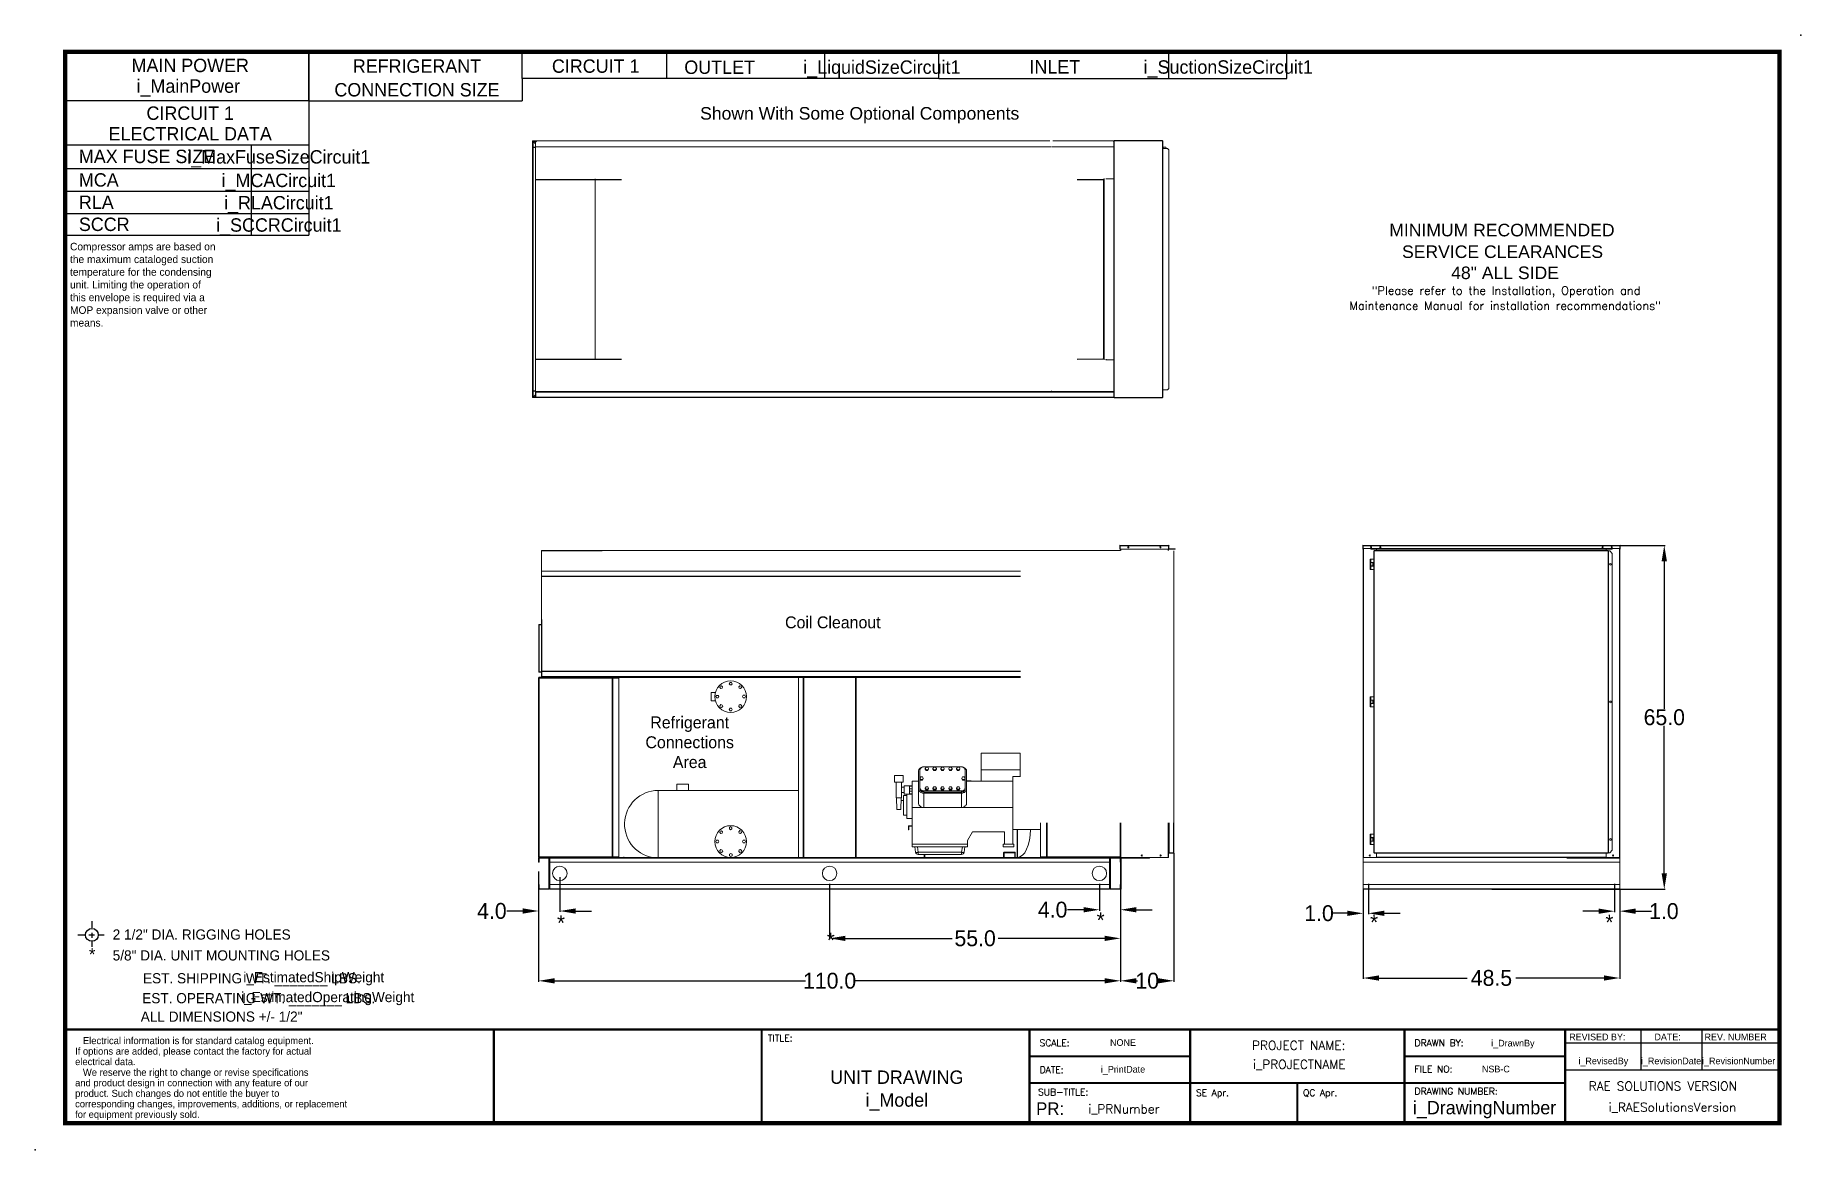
# Model space of a CAD drawing. Header units: inches. Extents: x 1908 to 2241, y -260 to -49.
import ezdxf
from ezdxf.enums import TextEntityAlignment as Align

# ---------------------------------------------------------------- set-up
doc = ezdxf.new("R2010")
doc.units = ezdxf.units.IN
doc.header["$MEASUREMENT"] = 0
doc.header["$PDSIZE"] = -1
for name, color, linetype in [('C1E', 7, 'Continuous'), ('C1RC', 7, 'Continuous'), ('L96', 7, 'Continuous')]:
    doc.layers.add(name, color=color, linetype=linetype)
doc.styles.add('dimentions', font='arial.ttf')
doc.styles.add('SIMPLEX', font='SIMPLEX')
doc.dimstyles.get("Standard").update_dxf_attribs({"dimtxt": 3, "dimasz": 3, "dimexe": 0.18, "dimexo": 0.0625, "dimgap": 0.09, "dimtad": 0, "dimtih": 1, "dimtoh": 1, "dimdec": 1, "dimzin": 0, "dimdsep": 46, "dimtxsty": 'Standard', "dimcen": 0.09, "dimadec": 0, "dimazin": 0, "dimtfac": 1, "dimtdec": 1, "dimtofl": 0, "dimtmove": 0, "dimatfit": 3, "dimfxl": 1, "dimtolj": 1, "dimtzin": 0, "dimarcsym": 0})

msp = doc.modelspace()

# ---------------------------------------------------------------- texts
at = {"color": 0, "lineweight": 25}
for s, height, style, p in [('Shown With Some Optional Components', 2.376, 'dimentions', (2033.46, -65.13)), ('MINIMUM RECOMMENDED', 2.376, 'dimentions', (2163.72, -87.19)), ('SERVICE CLEARANCES', 2.376, 'dimentions', (2166.13, -91.28)), ('48" ALL SIDE ', 2.376, 'dimentions', (2175.42, -95.27)), ('TITLE:', 1.266, 'SIMPLEX', (2046.26, -239.34)), ('SCALE:', 1.266, 'SIMPLEX', (2097.62, -240.26)), ('DRAWN BY:', 1.266, 'SIMPLEX', (2168.49, -240.26)), ('DATE:', 1.266, 'SIMPLEX', (2097.62, -245.32)), ('FILE NO:', 1.266, 'SIMPLEX', (2168.49, -245.2)), ('SUB-TITLE:', 1.266, 'SIMPLEX', (2097.34, -249.55)), ('SE Apr.', 1.266, 'SIMPLEX', (2127.17, -249.67)), ('QC Apr.', 1.266, 'SIMPLEX', (2147.42, -249.67)), ('DRAWING NUMBER:', 1.2656, 'SIMPLEX', (2168.49, -249.39)), ('RAE SOLUTIONS VERSION', 1.6807, 'SIMPLEX', (2201.4, -248.63))]:
    msp.add_text(s, height=height, dxfattribs=dict(at, style=style)).set_placement(p)
at = {"color": 0, "lineweight": 25, "style": 'SIMPLEX'}
for s, height, p in [('"Please refer to the Installation, Operation and', 1.5777, (2185.81, -98.22)), ('Maintenance Manual for installation recommendations"', 1.5777, (2185.62, -101.08)), ('PROJECT NAME:', 1.6807, (2146.6, -240.93)), ('i_PROJECTNAME', 1.6807, (2146.72, -244.53)), ('i_PRNumber', 1.681, (2113.57, -252.95)), ('i_RAESolutionsVersion', 1.6807, (2217.26, -252.62))]:
    msp.add_text(s, height=height, dxfattribs=at).set_placement(p, align=Align.CENTER)
at = {"color": 0, "text_generation_flag": 2}
for p in [(2007.92, -218.39), (2109.91, -217.86), (2161.61, -218.28), (2058.92, -221.66)]:
    msp.add_text('*', height=2.89, dxfattribs=at).set_placement(p)
at = {"color": 0}
msp.add_text('*', height=2.89, dxfattribs=at).set_placement((2204.58, -218.28))
at = {"color": 0, "lineweight": 25}
for s, height, p in [('2 1/2" DIA. RIGGING HOLES', 1.9237, (1922.43, -220.1)), ('5/8" DIA. UNIT MOUNTING HOLES', 1.9237, (1922.43, -224.05)), ('   Electrical information is for standard catalog equipment.', 1.3249, (1915.33, -239.86)), ('REVISED BY:', 1.2656, (2197.73, -239.13)), ('DATE:', 1.266, (2213.84, -239.13)), ('REV. NUMBER', 1.2656, (2223.31, -239.13)), ('electrical data.', 1.3249, (1915.33, -243.83)), ('If options are added, please contact the factory for actual', 1.3249, (1915.33, -241.85)), ('and product design in connection with any feature of our', 1.3249, (1915.33, -247.83)), ('   We reserve the right to change or revise specifications', 1.3249, (1915.33, -245.85)), ('product. Such changes do not entitle the buyer to', 1.3249, (1915.33, -249.82)), ('for equipment previously sold.', 1.3249, (1915.33, -253.8)), ('corresponding changes, improvements, additions, or replacement ', 1.3249, (1915.33, -251.81))]:
    msp.add_text(s, height=height, dxfattribs=at).set_placement(p)
for s, height, p in [('*', 2.37, (1918.55, -224.08)), ('EST. SHIPPING WT. _______ LBS.', 1.9237, (1948.75, -228.37)), ('i_EstimatedShipWeight', 1.926, (1960.44, -228.16)), ('EST. OPERATING WT. _______ LBS.', 1.9237, (1950.03, -232.13)), ('i_EstimatedOperatingWeight', 1.9237, (1963.07, -231.92)), ('ALL DIMENSIONS +/- 1/2"', 1.9237, (1943.02, -235.62)), ('NONE', 1.266, (2113.39, -240.19)), ('i_DrawnBy', 1.266, (2187.08, -240.3)), ('i_RevisedBy', 1.2656, (2204.18, -243.67)), ('i_RevisionDate', 1.2656, (2216.98, -243.67)), ('i_RevisionNumber', 1.2656, (2229.76, -243.67)), ('UNIT DRAWING', 2.5312, (2070.64, -247.37)), ('i_PrintDate', 1.2656, (2113.39, -245.25)), ('NSB-C', 1.266, (2183.87, -245.2)), ('i_Model', 2.531, (2070.64, -251.68)), ('i_DrawingNumber', 2.5312, (2181.73, -253.12))]:
    msp.add_text(s, height=height, dxfattribs=at).set_placement(p, align=Align.CENTER)
msp.add_text('PR:', height=2.373, dxfattribs=at).set_placement((2102.26, -253.24), align=Align.RIGHT)
at = {"color": 0, "insert": (1913.83, -88.4), "char_height": 1.44, "attachment_point": 1}
msp.add_mtext_dynamic_manual_height_columns(' Compressor amps are based on \\P the maximum cataloged suction \\P temperature for the condensing \\P unit. Limiting the operation of \\P this envelope is required via a \\P MOP expansion valve or other \\P means.', width=45.7799, gutter_width=144.43, heights=[29.63], dxfattribs=at)
at = {"color": 0, "char_height": 2.25, "attachment_point": 8}
for s, insert in [('Coil Cleanout', (2058.55, -161.3)), ('Refrigerant\\PConnections\\PArea', (2031.49, -187.71))]:
    msp.add_mtext(s, dxfattribs=dict(at, insert=insert))
at = {"layer": 'C1E', "color": 0, "lineweight": 25}
for s, height, p in [('MAIN POWER', 2.531, (1937.09, -56.15)), ('i_MainPower', 2.5312, (1936.72, -60.05)), ('CIRCUIT 1', 2.531, (1937.09, -65.17)), ('ELECTRICAL DATA', 2.5312, (1937.09, -69.07)), ('i_MaxFuseSizeCircuit1', 2.5312, (1953.83, -73.43)), ('i_MCACircuit1', 2.5312, (1953.83, -77.88)), ('i_RLACircuit1', 2.5312, (1953.83, -82.1)), ('i_SCCRCircuit1', 2.5312, (1953.83, -86.31))]:
    msp.add_text(s, height=height, dxfattribs=at).set_placement(p, align=Align.CENTER)
for s, height, p in [('MAX FUSE SIZE', 2.5312, (1916.04, -73.35)), ('MCA', 2.531, (1916.04, -77.79)), ('RLA', 2.531, (1916.04, -82.01)), ('SCCR', 2.531, (1916.04, -86.18))]:
    msp.add_text(s, height=height, dxfattribs=at).set_placement(p)
at = {"layer": 'C1RC', "color": 0, "lineweight": 25}
for s, height, p in [('REFRIGERANT', 2.5312, (1979.94, -56.27)), ('CIRCUIT 1', 2.531, (2013.72, -56.28)), ('i_LiquidSizeCircuit1', 2.5312, (2067.81, -56.47)), ('INLET', 2.531, (2100.51, -56.42)), ('i_SuctionSizeCircuit1', 2.5312, (2133.28, -56.45)), ('CONNECTION SIZE', 2.5312, (1979.94, -60.75))]:
    msp.add_text(s, height=height, dxfattribs=at).set_placement(p, align=Align.CENTER)
msp.add_text('OUTLET', height=2.531, dxfattribs=at).set_placement((2030.47, -57.25), align=Align.BOTTOM_LEFT)

# ---------------------------------------------------------------- blocks, each defined once
blk = doc.blocks.new('*D2')
at = {"color": 0, "lineweight": -2}
for p, q in [((2108.93, -211.65), (2108.93, -214.64)), ((2112.93, -210.65), (2112.93, -214.64)), ((2105.93, -214.46), (2102.93, -214.46)), ((2115.93, -214.46), (2118.93, -214.46))]:
    blk.add_line(p, q, dxfattribs=at)
at = {"color": 0}
for points in [[(2105.93, -213.96), (2105.93, -214.96), (2108.93, -214.46)], [(2115.93, -213.96), (2115.93, -214.96), (2112.93, -214.46)]]:
    blk.add_solid(points, dxfattribs=at)
at = {"layer": 'Defpoints', "color": 0}
for p in [(2108.93, -211.59), (2112.93, -210.59), (2112.93, -214.46)]:
    blk.add_point(p, dxfattribs=at)
at = {"color": 0, "insert": (2100.09, -214.46), "char_height": 3, "attachment_point": 5}
blk.add_mtext('\\A1;4.0', dxfattribs=at)
blk = doc.blocks.new('*D3')
at = {"color": 0, "lineweight": -2}
for p, q in [((2123.01, -203.75), (2123.01, -228.07)), ((2112.93, -210.65), (2112.93, -228.07)), ((2115.93, -227.89), (2116.13, -227.89)), ((2120.01, -227.89), (2119.81, -227.89))]:
    blk.add_line(p, q, dxfattribs=at)
at = {"color": 0}
for points in [[(2115.93, -227.39), (2115.93, -228.39), (2112.93, -227.89)], [(2120.01, -227.39), (2120.01, -228.39), (2123.01, -227.89)]]:
    blk.add_solid(points, dxfattribs=at)
at = {"layer": 'Defpoints', "color": 0}
for p in [(2123.01, -203.68), (2112.93, -210.59), (2123.01, -227.89)]:
    blk.add_point(p, dxfattribs=at)
at = {"color": 0, "insert": (2117.97, -227.89), "char_height": 3, "attachment_point": 5}
blk.add_mtext('\\A1;10', dxfattribs=at)
blk = doc.blocks.new('*D4')
at = {"color": 0, "lineweight": -2}
for p, q in [((2002.94, -207.22), (2002.94, -214.88)), ((2006.94, -208.33), (2006.94, -214.88)), ((1999.94, -214.7), (1996.94, -214.7)), ((2009.94, -214.7), (2012.94, -214.7))]:
    blk.add_line(p, q, dxfattribs=at)
at = {"color": 0}
for points in [[(1999.94, -214.2), (1999.94, -215.2), (2002.94, -214.7)], [(2009.94, -214.2), (2009.94, -215.2), (2006.94, -214.7)]]:
    blk.add_solid(points, dxfattribs=at)
at = {"layer": 'Defpoints', "color": 0}
for p in [(2002.94, -207.16), (2006.94, -208.27), (2002.94, -214.7)]:
    blk.add_point(p, dxfattribs=at)
at = {"color": 0, "insert": (1994.1, -214.7), "char_height": 3, "attachment_point": 5}
blk.add_mtext('\\A1;4.0', dxfattribs=at)
blk = doc.blocks.new('*D5')
at = {"color": 0, "lineweight": -2}
for p, q in [((2002.94, -214.44), (2002.94, -228.07)), ((2112.93, -214.49), (2112.93, -228.07)), ((2005.94, -227.89), (2053.35, -227.89)), ((2109.93, -227.89), (2062.53, -227.89))]:
    blk.add_line(p, q, dxfattribs=at)
at = {"color": 0}
for points in [[(2005.94, -227.39), (2005.94, -228.39), (2002.94, -227.89)], [(2109.93, -227.39), (2109.93, -228.39), (2112.93, -227.89)]]:
    blk.add_solid(points, dxfattribs=at)
at = {"layer": 'Defpoints', "color": 0}
for p in [(2002.94, -214.37), (2112.93, -214.43), (2002.94, -227.89)]:
    blk.add_point(p, dxfattribs=at)
at = {"color": 0, "insert": (2057.94, -227.89), "char_height": 3, "attachment_point": 5}
blk.add_mtext('\\A1;110.0', dxfattribs=at)
blk = doc.blocks.new('*D6')
at = {"color": 0, "lineweight": -2}
for p, q in [((2158.78, -210.65), (2158.78, -227.54)), ((2207.28, -210.65), (2207.28, -227.54)), ((2161.78, -227.36), (2178.44, -227.36)), ((2204.28, -227.36), (2187.62, -227.36))]:
    blk.add_line(p, q, dxfattribs=at)
at = {"color": 0}
for points in [[(2161.78, -226.86), (2161.78, -227.86), (2158.78, -227.36)], [(2204.28, -226.86), (2204.28, -227.86), (2207.28, -227.36)]]:
    blk.add_solid(points, dxfattribs=at)
at = {"layer": 'Defpoints', "color": 0}
for p in [(2158.78, -210.59), (2207.28, -210.59), (2158.78, -227.36)]:
    blk.add_point(p, dxfattribs=at)
at = {"color": 0, "insert": (2183.03, -227.36), "char_height": 3, "attachment_point": 5}
blk.add_mtext('\\A1;48.5', dxfattribs=at)
blk = doc.blocks.new('*D7')
at = {"color": 0, "lineweight": -2}
for p, q in [((2207.34, -145.59), (2215.88, -145.59)), ((2215.7, -148.59), (2215.7, -176.5)), ((2215.7, -207.59), (2215.7, -179.68)), ((2183.09, -210.59), (2215.88, -210.59))]:
    blk.add_line(p, q, dxfattribs=at)
at = {"color": 0}
for points in [[(2215.2, -148.59), (2216.2, -148.59), (2215.7, -145.59)], [(2215.2, -207.59), (2216.2, -207.59), (2215.7, -210.59)]]:
    blk.add_solid(points, dxfattribs=at)
at = {"layer": 'Defpoints', "color": 0}
for p in [(2207.28, -145.59), (2215.7, -145.59), (2183.03, -210.59)]:
    blk.add_point(p, dxfattribs=at)
at = {"color": 0, "insert": (2215.7, -178.09), "char_height": 3, "attachment_point": 5}
blk.add_mtext('\\A1;65.0', dxfattribs=at)
blk = doc.blocks.new('*D9')
at = {"color": 0, "lineweight": -2}
for p, q in [((2206.28, -211.65), (2206.28, -214.91)), ((2207.28, -210.55), (2207.28, -214.91)), ((2203.28, -214.73), (2200.28, -214.73)), ((2210.28, -214.73), (2213.28, -214.73))]:
    blk.add_line(p, q, dxfattribs=at)
at = {"color": 0}
for points in [[(2203.28, -214.23), (2203.28, -215.23), (2206.28, -214.73)], [(2210.28, -214.23), (2210.28, -215.23), (2207.28, -214.73)]]:
    blk.add_solid(points, dxfattribs=at)
at = {"layer": 'Defpoints', "color": 0}
for p in [(2206.28, -211.59), (2207.28, -210.48), (2207.28, -214.73)]:
    blk.add_point(p, dxfattribs=at)
at = {"color": 0, "insert": (2215.62, -214.73), "char_height": 3, "attachment_point": 5}
blk.add_mtext('\\A1;1.0', dxfattribs=at)
blk = doc.blocks.new('*D10')
at = {"color": 0, "lineweight": -2}
for p, q in [((2158.78, -210.71), (2158.78, -215.31)), ((2159.78, -211.65), (2159.78, -215.31)), ((2155.78, -215.13), (2152.78, -215.13)), ((2162.78, -215.13), (2165.78, -215.13))]:
    blk.add_line(p, q, dxfattribs=at)
at = {"color": 0}
for points in [[(2155.78, -214.63), (2155.78, -215.63), (2158.78, -215.13)], [(2162.78, -214.63), (2162.78, -215.63), (2159.78, -215.13)]]:
    blk.add_solid(points, dxfattribs=at)
at = {"layer": 'Defpoints', "color": 0}
for p in [(2158.78, -210.65), (2159.78, -211.59), (2158.78, -215.13)]:
    blk.add_point(p, dxfattribs=at)
at = {"color": 0, "insert": (2150.44, -215.13), "char_height": 3, "attachment_point": 5}
blk.add_mtext('\\A1;1.0', dxfattribs=at)
blk = doc.blocks.new('*D11')
at = {"color": 0, "lineweight": -2}
for p, q in [((2057.94, -211.65), (2057.94, -220.05)), ((2112.93, -210.65), (2112.93, -220.05)), ((2060.94, -219.87), (2081.1, -219.87)), ((2109.93, -219.87), (2089.78, -219.87))]:
    blk.add_line(p, q, dxfattribs=at)
at = {"color": 0}
for points in [[(2060.94, -219.37), (2060.94, -220.37), (2057.94, -219.87)], [(2109.93, -219.37), (2109.93, -220.37), (2112.93, -219.87)]]:
    blk.add_solid(points, dxfattribs=at)
at = {"layer": 'Defpoints', "color": 0}
for p in [(2057.94, -211.59), (2112.93, -210.59), (2057.94, -219.87)]:
    blk.add_point(p, dxfattribs=at)
at = {"color": 0, "insert": (2085.44, -219.87), "char_height": 3, "attachment_point": 5}
blk.add_mtext('\\A1;55.0', dxfattribs=at)

# ---------------------------------------------------------------- dimensions: what is measured, and where the dimension line sits
at = {"color": 0}
dim = msp.add_linear_dim(base=(2215.7, -145.59), p1=(2183.03, -210.59), p2=(2207.28, -145.59), angle=90, dimstyle='Standard', override={"dimrnd": 0}, dxfattribs=at)
dim.commit()
dim.dimension.update_dxf_attribs({"geometry": '*D7', "text_midpoint": (2215.7, -178.09)})
dim = msp.add_linear_dim(base=(2123.01, -227.89), p1=(2112.93, -210.59), p2=(2123.01, -203.68), angle=180, text='10', dimstyle='Standard', dxfattribs=at)
dim.commit()
dim.dimension.update_dxf_attribs({"geometry": '*D3', "text_midpoint": (2117.97, -227.89)})
for base, p1, p2, picture, middle in [((2002.94, -214.7), (2006.94, -208.27), (2002.94, -207.16), '*D4', (1994.1, -214.7)), ((2158.78, -215.13), (2159.78, -211.59), (2158.78, -210.65), '*D10', (2150.44, -215.13)), ((2158.78, -227.36), (2207.28, -210.59), (2158.78, -210.59), '*D6', (2183.03, -227.36)), ((2207.28, -214.73), (2206.28, -211.59), (2207.28, -210.48), '*D9', (2215.62, -214.73)), ((2002.94, -227.89), (2112.93, -214.43), (2002.94, -214.37), '*D5', (2057.94, -227.89))]:
    dim = msp.add_linear_dim(base=base, p1=p1, p2=p2, angle=180, dimstyle='Standard', dxfattribs=at)
    dim.commit()
    dim.dimension.update_dxf_attribs({"geometry": picture, "text_midpoint": middle})
dim = msp.add_linear_dim(base=(2057.94, -219.87), p1=(2112.93, -210.59), p2=(2057.94, -211.59), dimstyle='Standard', dxfattribs=at)
dim.commit()
dim.dimension.update_dxf_attribs({"geometry": '*D11', "text_midpoint": (2085.44, -219.87)})
dim = msp.add_linear_dim(base=(2112.93, -214.46), p1=(2108.93, -211.59), p2=(2112.93, -210.59), angle=180, dimstyle='Standard', dxfattribs=at)
dim.commit()
dim.dimension.update_dxf_attribs({"geometry": '*D2', "text_midpoint": (2100.09, -214.46), "dimtype": 160})

# ---------------------------------------------------------------- linework, layer by layer
at = {"color": 0, "lineweight": 25}
for p, q in [((2237.47, -254.81), (2237.47, -52.31)), ((1918.5, -216.63), (1918.5, -217.9)), ((1915.85, -219.21), (1917.15, -219.21)), ((1917.89, -219.21), (1918.99, -219.21)), ((1918.5, -218.8), (1918.5, -219.77)), ((1919.73, -219.21), (1920.84, -219.21)), ((1918.5, -220.46), (1918.5, -221.46)), ((1994.47, -254.81), (1994.47, -237.09)), ((2045.09, -254.81), (2045.09, -237.09)), ((2095.72, -237.09), (2196.97, -237.09)), ((2095.72, -254.81), (2095.72, -237.09)), ((2126.09, -237.09), (2126.09, -254.81)), ((2166.59, -237.09), (2166.59, -247.22)), ((2196.97, -237.09), (2196.97, -254.81)), ((2196.97, -237.09), (2237.47, -237.09)), ((2196.97, -237.09), (2196.97, -239.63)), ((2196.97, -239.63), (2237.47, -239.63)), ((2211.26, -237.09), (2211.26, -244.69)), ((2222.77, -237.09), (2222.77, -244.69)), ((2126.09, -242.16), (2095.72, -242.16)), ((2166.59, -242.16), (2196.97, -242.16)), ((2166.59, -247.22), (2166.59, -242.16)), ((2196.97, -244.69), (2237.47, -244.69)), ((2196.97, -247.22), (2095.72, -247.22)), ((2146.34, -247.22), (2146.34, -254.81)), ((2166.59, -247.22), (2166.59, -254.81))]:
    msp.add_line(p, q, dxfattribs=at)
at = {"color": 0}
for p, q in [((2002.33, -76.44), (2018.62, -76.45)), ((2104.72, -76.46), (2109.58, -76.46)), ((2002.33, -110.38), (2018.62, -110.38)), ((2104.72, -110.37), (2109.58, -110.36)), ((2003.48, -146.59), (2014.97, -146.56)), ((2006.94, -209.59), (2006.94, -211.59)), ((2006.94, -209.59), (2006.94, -211.59)), ((2057.94, -209.59), (2057.94, -211.59)), ((2108.93, -209.59), (2108.93, -211.59)), ((2108.93, -209.59), (2108.93, -211.59)), ((2159.78, -209.59), (2159.78, -211.59)), ((2206.28, -209.59), (2206.28, -211.59)), ((2207.28, -210.59), (2206.28, -210.59))]:
    msp.add_line(p, q, dxfattribs=at)
at = {"color": 0, "linetype": 'Continuous', "lineweight": 15}
for p, q in [((2158.78, -145.66), (2158.71, -145.66)), ((2158.71, -146.34), (2158.71, -145.66)), ((2158.71, -146.34), (2158.78, -146.34)), ((2158.78, -145.59), (2207.28, -145.59)), ((2158.78, -145.66), (2158.78, -145.59)), ((2158.78, -145.66), (2207.28, -145.66)), ((2158.78, -146.2), (2158.78, -145.66)), ((2158.78, -146.34), (2158.78, -145.66)), ((2158.78, -146.2), (2160.22, -146.2)), ((2158.78, -146.2), (2158.78, -204.59)), ((2158.86, -204.59), (2158.86, -146.2)), ((2205.84, -146.2), (2160.22, -146.2)), ((2160.22, -146.24), (2160.22, -146.2)), ((2160.22, -146.2), (2205.84, -146.2)), ((2160.22, -146.2), (2160.22, -146.2)), ((2160.22, -146.24), (2160.47, -146.25)), ((2160.22, -146.24), (2160.22, -146.32)), ((2160.22, -146.32), (2160.47, -146.33)), ((2205.59, -146.25), (2160.47, -146.25)), ((2160.47, -146.25), (2160.47, -146.33)), ((2205.59, -146.33), (2160.47, -146.33)), ((2160.81, -146.65), (2160.81, -203.68)), ((2160.81, -146.65), (2160.88, -146.65)), ((2160.88, -146.65), (2160.88, -146.57)), ((2160.88, -146.57), (2205.07, -146.57)), ((2160.88, -146.65), (2160.88, -203.68)), ((2160.88, -146.65), (2205.07, -146.65)), ((2161.33, -146.57), (2161.33, -146.33)), ((2204.73, -146.33), (2204.73, -146.57)), ((2205.07, -146.57), (2205.07, -146.65)), ((2205.07, -146.65), (2205.07, -203.68)), ((2205.07, -146.65), (2205.14, -146.65)), ((2205.14, -146.65), (2205.14, -203.68)), ((2205.15, -146.65), (2205.14, -146.65)), ((2205.15, -203.68), (2205.15, -146.65)), ((2205.38, -146.65), (2205.15, -146.65)), ((2205.38, -146.65), (2205.88, -147.15)), ((2205.59, -146.25), (2205.84, -146.24)), ((2205.59, -146.25), (2205.59, -146.33)), ((2205.59, -146.33), (2205.84, -146.32)), ((2205.84, -146.2), (2205.84, -146.24)), ((2205.84, -146.2), (2205.84, -146.2)), ((2205.84, -146.2), (2207.28, -146.2)), ((2205.84, -146.24), (2205.84, -146.32)), ((2207.21, -146.2), (2207.21, -204.59)), ((2207.28, -145.66), (2207.28, -145.59)), ((2207.28, -146.2), (2207.28, -145.66)), ((2207.28, -145.66), (2207.36, -145.66)), ((2207.28, -145.66), (2207.28, -146.34)), ((2207.28, -146.2), (2207.28, -204.59)), ((2207.36, -146.34), (2207.28, -146.34)), ((2207.36, -145.66), (2207.36, -146.34)), ((2160.08, -148.83), (2160.08, -148.2)), ((2160.08, -148.2), (2160.21, -148.2)), ((2160.21, -148.83), (2160.08, -148.83)), ((2160.08, -149.48), (2160.08, -148.85)), ((2160.08, -148.85), (2160.21, -148.85)), ((2160.21, -149.48), (2160.08, -149.48)), ((2160.08, -150.13), (2160.08, -149.5)), ((2160.08, -149.5), (2160.21, -149.5)), ((2160.21, -150.13), (2160.08, -150.13)), ((2160.21, -148.2), (2160.21, -148.83)), ((2160.21, -148.2), (2160.81, -148.2)), ((2160.21, -148.83), (2160.81, -148.83)), ((2160.21, -148.85), (2160.21, -149.48)), ((2160.21, -148.85), (2160.59, -148.85)), ((2160.59, -149.48), (2160.21, -149.48)), ((2160.21, -149.5), (2160.21, -150.13)), ((2160.21, -149.5), (2160.81, -149.5)), ((2160.21, -150.13), (2160.81, -150.13)), ((2160.24, -148.83), (2160.24, -148.85)), ((2160.24, -149.48), (2160.24, -149.5)), ((2160.55, -148.85), (2160.55, -148.83)), ((2160.55, -149.5), (2160.55, -149.48)), ((2160.59, -149.48), (2160.59, -148.85)), ((2160.59, -148.85), (2160.71, -148.85)), ((2160.71, -149.48), (2160.59, -149.48)), ((2160.71, -148.85), (2160.71, -149.48)), ((2205.88, -203.18), (2205.88, -147.15)), ((2035.58, -173.39), (2035.58, -174.96)), ((2036.34, -173.39), (2035.58, -173.39)), ((2035.58, -174.96), (2036.34, -174.96)), ((2160.08, -174.83), (2160.08, -174.2)), ((2160.08, -174.2), (2160.21, -174.2)), ((2160.21, -174.83), (2160.08, -174.83)), ((2160.08, -175.48), (2160.08, -174.85)), ((2160.08, -174.85), (2160.21, -174.85)), ((2160.21, -175.48), (2160.08, -175.48)), ((2160.08, -176.13), (2160.08, -175.5)), ((2160.08, -175.5), (2160.21, -175.5)), ((2160.21, -176.13), (2160.08, -176.13)), ((2160.21, -174.2), (2160.21, -174.83)), ((2160.21, -174.2), (2160.81, -174.2)), ((2160.21, -174.83), (2160.81, -174.83)), ((2160.21, -174.85), (2160.21, -175.48)), ((2160.21, -174.85), (2160.59, -174.85)), ((2160.59, -175.48), (2160.21, -175.48)), ((2160.21, -175.5), (2160.21, -176.13)), ((2160.21, -175.5), (2160.81, -175.5)), ((2160.21, -176.13), (2160.81, -176.13)), ((2160.24, -174.83), (2160.24, -174.85)), ((2160.24, -175.48), (2160.24, -175.5)), ((2160.55, -174.85), (2160.55, -174.83)), ((2160.55, -175.5), (2160.55, -175.48)), ((2160.59, -175.48), (2160.59, -174.85)), ((2160.59, -174.85), (2160.71, -174.85)), ((2160.71, -175.48), (2160.59, -175.48)), ((2160.71, -174.85), (2160.71, -175.48)), ((2160.08, -200.83), (2160.08, -200.2)), ((2160.08, -200.2), (2160.21, -200.2)), ((2160.21, -200.2), (2160.21, -200.83)), ((2160.21, -200.2), (2160.81, -200.2)), ((2160.21, -200.83), (2160.08, -200.83)), ((2160.08, -201.48), (2160.08, -200.85)), ((2160.08, -200.85), (2160.21, -200.85)), ((2160.21, -201.48), (2160.08, -201.48)), ((2160.08, -202.13), (2160.08, -201.5)), ((2160.08, -201.5), (2160.21, -201.5)), ((2160.21, -202.13), (2160.08, -202.13)), ((2160.21, -200.83), (2160.81, -200.83)), ((2160.21, -200.85), (2160.21, -201.48)), ((2160.21, -200.85), (2160.59, -200.85)), ((2160.59, -201.48), (2160.21, -201.48)), ((2160.21, -201.5), (2160.21, -202.13)), ((2160.21, -201.5), (2160.81, -201.5)), ((2160.21, -202.13), (2160.81, -202.13)), ((2160.24, -200.83), (2160.24, -200.85)), ((2160.24, -201.48), (2160.24, -201.5)), ((2160.55, -200.85), (2160.55, -200.83)), ((2160.55, -201.5), (2160.55, -201.48)), ((2160.59, -201.48), (2160.59, -200.85)), ((2160.59, -200.85), (2160.71, -200.85)), ((2160.71, -201.48), (2160.59, -201.48)), ((2160.71, -200.85), (2160.71, -201.48)), ((2205.88, -203.18), (2205.38, -203.68)), ((2158.78, -204.59), (2158.86, -204.59)), ((2158.78, -204.59), (2158.78, -204.69)), ((2158.78, -204.69), (2158.78, -205.46)), ((2158.78, -205.46), (2207.28, -205.46)), ((2158.78, -209.71), (2158.78, -205.46)), ((2158.86, -204.59), (2161.33, -204.59)), ((2160.81, -203.68), (2160.88, -203.68)), ((2160.88, -203.68), (2205.07, -203.68)), ((2160.88, -203.76), (2160.88, -203.68)), ((2205.07, -203.76), (2160.88, -203.76)), ((2161.33, -204.59), (2161.33, -203.76)), ((2161.33, -204.51), (2204.73, -204.51)), ((2161.33, -204.59), (2204.73, -204.59)), ((2197.28, -204.69), (2207.28, -204.69)), ((2204.73, -203.76), (2204.73, -204.59)), ((2204.73, -204.59), (2207.21, -204.59)), ((2205.07, -203.68), (2205.14, -203.68)), ((2205.07, -203.68), (2205.07, -203.76)), ((2205.14, -203.68), (2205.15, -203.68)), ((2205.15, -203.68), (2205.38, -203.68)), ((2207.21, -204.59), (2207.28, -204.59)), ((2207.28, -204.59), (2207.28, -204.69)), ((2207.28, -204.69), (2207.28, -205.46)), ((2207.28, -209.71), (2207.28, -205.46)), ((2158.78, -209.71), (2207.28, -209.71)), ((2158.78, -209.71), (2158.78, -210.48)), ((2207.28, -209.71), (2207.28, -210.48)), ((2158.78, -210.48), (2158.78, -210.59)), ((2158.78, -210.48), (2207.28, -210.48)), ((2158.78, -210.59), (2207.28, -210.59)), ((2207.28, -210.48), (2207.28, -210.59))]:
    msp.add_line(p, q, dxfattribs=at)
at = {"color": 0, "lineweight": 25}
for points, const_width in [([(1913.47, -254.81), (2237.47, -254.81), (2237.47, -52.31), (1913.47, -52.31), (1913.47, -254.81)], 0.81), ([(1994.95, -237.09), (1913.47, -237.09)], 0.405), ([(2237.47, -237.09), (1994.47, -237.09), (1994.47, -254.81)], 0.405), ([(2045.09, -237.09), (2045.09, -254.81)], 0.405), ([(2095.72, -237.09), (2095.72, -254.81)], 0.405), ([(2126.09, -237.09), (2126.09, -254.81)], 0.405), ([(2166.59, -237.09), (2166.59, -254.81)], 0.405), ([(2196.97, -254.81), (2196.97, -237.09), (2237.47, -237.09)], 0.405), ([(2126.09, -242.16), (2095.72, -242.16)], 0.405), ([(2196.97, -242.16), (2166.59, -242.16), (2166.59, -254.81)], 0.405), ([(2196.97, -247.22), (2095.72, -247.22)], 0.405), ([(2146.34, -247.22), (2146.34, -254.81)], 0.405)]:
    msp.add_lwpolyline(points, dxfattribs=dict(at, const_width=const_width))
at = {"color": 0, "linetype": 'Continuous', "lineweight": 15}
for points in [[(2037.65, -172.59), (2037.38, -172.67), (2037.18, -172.47), (2037.25, -172.2), (2037.52, -172.12), (2037.72, -172.32)], [(2039.54, -171.74), (2039.4, -171.98), (2039.12, -171.98), (2038.98, -171.74), (2039.12, -171.5), (2039.4, -171.5)], [(2040.82, -172.58), (2040.75, -172.31), (2040.95, -172.12), (2041.22, -172.19), (2041.29, -172.46), (2041.09, -172.66)], [(2037, -174.18), (2036.86, -174.42), (2036.58, -174.42), (2036.44, -174.18), (2036.58, -173.94), (2036.86, -173.94)], [(2037.66, -175.77), (2037.73, -176.04), (2037.53, -176.23), (2037.26, -176.16), (2037.19, -175.89), (2037.39, -175.69)], [(2039.54, -176.61), (2039.4, -176.37), (2039.12, -176.37), (2038.98, -176.61), (2039.12, -176.86), (2039.4, -176.86)], [(2040.83, -175.76), (2041.1, -175.68), (2041.3, -175.88), (2041.23, -176.15), (2040.96, -176.23), (2040.76, -176.03)], [(2041.48, -174.17), (2041.62, -173.93), (2041.9, -173.93), (2042.04, -174.17), (2041.9, -174.41), (2041.62, -174.41)], [(2037.65, -199.99), (2037.38, -200.06), (2037.18, -199.87), (2037.25, -199.6), (2037.52, -199.52), (2037.72, -199.72)], [(2040.82, -199.98), (2040.75, -199.71), (2040.95, -199.51), (2041.22, -199.59), (2041.29, -199.86), (2041.09, -200.06)], [(2037, -201.58), (2036.86, -201.82), (2036.58, -201.82), (2036.44, -201.58), (2036.58, -201.34), (2036.86, -201.34)], [(2037.66, -203.17), (2037.73, -203.44), (2037.53, -203.63), (2037.26, -203.56), (2037.19, -203.29), (2037.39, -203.09)], [(2040.83, -203.16), (2041.1, -203.08), (2041.3, -203.28), (2041.23, -203.55), (2040.96, -203.63), (2040.76, -203.43)], [(2041.48, -201.57), (2041.62, -201.33), (2041.9, -201.33), (2042.04, -201.57), (2041.9, -201.81), (2041.62, -201.81)]]:
    msp.add_lwpolyline(points, close=True, dxfattribs=at)
for centre, radius in [((2160.28, -145.96), 0.0995), ((2162.03, -145.96), 0.0995), ((2204.03, -145.96), 0.0995), ((2205.78, -145.96), 0.0995), ((2205.52, -149.17), 0.156), ((2039.24, -174.18), 3), ((2205.52, -175.17), 0.156), ((2039.24, -201.57), 3), ((2205.52, -201.17), 0.156), ((2160.03, -204.21), 0.0995), ((2206.03, -204.21), 0.0995)]:
    msp.add_circle(centre, radius, dxfattribs=at)
at = {"color": 0, "lineweight": 25}
msp.add_circle((1918.5, -219.21), 1.21, dxfattribs=at)
at = {"color": 0, "linetype": 'Continuous', "lineweight": 15}
for centre, radius, start, end in [((2158.78, -145.66), 0.0757, 90, 180), ((2158.78, -145.66), 0.001, 90, 180), ((2207.28, -145.66), 0.0757, 0, 90), ((2207.28, -145.66), 0.001, 0, 90)]:
    msp.add_arc(centre, radius, start, end, dxfattribs=at)
at = {"color": 0, "lineweight": 25}
for p in [(2241.48, -49.19), (2196.97, -254.81), (1907.8, -259.81)]:
    msp.add_point(p, dxfattribs=at)
at = {"layer": 'C1E', "color": 0, "lineweight": 25}
for p, q in [((1959.51, -52.31), (1959.51, -86.95)), ((1959.51, -61.58), (1913.47, -61.58)), ((1959.51, -69.93), (1913.72, -69.93)), ((1948.61, -69.93), (1948.61, -86.95)), ((1913.71, -74.36), (1959.51, -74.36)), ((1913.6, -78.68), (1959.51, -78.68)), ((1913.39, -82.89), (1959.51, -82.89)), ((1913.4, -86.95), (1959.51, -86.95))]:
    msp.add_line(p, q, dxfattribs=at)
at = {"layer": 'C1RC', "color": 0, "lineweight": 25}
for p, q in [((1959.51, -61.58), (1959.51, -52.31)), ((1999.8, -57.38), (1999.8, -52.31)), ((2027.16, -57.38), (2027.16, -52.31)), ((2057.01, -57.38), (2057.01, -52.31)), ((2078.61, -57.38), (2078.61, -52.31)), ((2122.06, -57.38), (2122.06, -52.31)), ((2144.34, -57.38), (2144.34, -52.47)), ((2078.61, -57.38), (1999.8, -57.38)), ((1999.8, -57.38), (1999.8, -61.6)), ((2078.61, -57.38), (2144.34, -57.38)), ((1959.58, -61.59), (1999.8, -61.6))]:
    msp.add_line(p, q, dxfattribs=at)
at = {"layer": 'L96', "color": 0, "linetype": 'Continuous', "lineweight": 15}
for p, q in [((2001.9, -69.16), (2001.79, -69.16)), ((2001.79, -69.16), (2001.79, -69.27)), ((2001.79, -69.27), (2001.9, -69.27)), ((2001.79, -79.06), (2001.79, -69.27)), ((2001.9, -69.16), (2002.58, -69.16)), ((2001.9, -69.27), (2001.9, -69.16)), ((2001.9, -69.27), (2002.33, -69.7)), ((2002.33, -69.7), (2001.9, -69.27)), ((2001.9, -69.27), (2002.47, -69.27)), ((2001.9, -69.27), (2001.9, -70.36)), ((2001.9, -69.27), (2001.9, -69.27)), ((2002.58, -69.16), (2002.33, -69.41)), ((2002.33, -69.41), (2002.33, -70.24)), ((2099.58, -69.16), (2002.58, -69.16)), ((2111.53, -69.16), (2100.16, -69.16)), ((2111.64, -69.26), (2111.53, -69.16)), ((2111.64, -69.16), (2111.53, -69.16)), ((2111.64, -117.66), (2111.64, -69.16)), ((2111.71, -69.16), (2111.64, -69.16)), ((2120.86, -69.09), (2111.71, -69.09)), ((2111.71, -69.09), (2111.71, -69.16)), ((2111.71, -117.66), (2111.71, -69.16)), ((2120.86, -69.16), (2111.71, -69.16)), ((2120.86, -69.16), (2120.86, -69.09)), ((2120.86, -117.66), (2120.86, -69.16)), ((2120.93, -69.16), (2120.86, -69.16)), ((2120.93, -117.66), (2120.93, -69.16)), ((2001.83, -70.6), (2001.84, -70.59)), ((2001.83, -116.22), (2001.83, -70.6)), ((2001.84, -116.41), (2001.84, -70.41)), ((2001.89, -70.41), (2001.84, -70.41)), ((2001.89, -70.36), (2002.33, -70.36)), ((2001.89, -70.41), (2001.89, -70.36)), ((2001.89, -116.41), (2001.89, -70.41)), ((2002.33, -70.41), (2001.89, -70.41)), ((2001.89, -70.41), (2002.33, -70.41)), ((2001.9, -70.41), (2001.9, -70.41)), ((2002.02, -70.41), (2002.02, -70.41)), ((2002.07, -70.36), (2002.08, -70.35)), ((2002.08, -70.35), (2002.33, -70.35)), ((2099.83, -70.24), (2002.33, -70.24)), ((2002.33, -70.24), (2002.33, -70.29)), ((2099.83, -70.24), (2002.33, -70.24)), ((2002.33, -70.24), (2002.33, -70.24)), ((2099.83, -70.29), (2002.33, -70.29)), ((2002.33, -70.29), (2002.33, -76.29)), ((2111.64, -70.24), (2099.91, -70.24)), ((2111.64, -70.24), (2099.91, -70.24)), ((2111.64, -70.29), (2099.91, -70.29)), ((2121.08, -70.34), (2120.93, -70.34)), ((2120.93, -70.6), (2120.93, -116.22)), ((2120.93, -70.6), (2120.93, -70.6)), ((2120.93, -70.6), (2121.83, -70.6)), ((2120.95, -70.46), (2121.08, -70.34)), ((2120.95, -70.46), (2120.95, -70.6)), ((2121.08, -70.34), (2121.46, -70.34)), ((2121.46, -70.34), (2121.58, -70.46)), ((2121.58, -70.46), (2121.58, -70.6)), ((2122.08, -70.85), (2121.83, -70.6)), ((2122.08, -70.85), (2122.08, -115.97)), ((2002.33, -110.49), (2002.33, -76.34)), ((2013.62, -76.34), (2013.62, -76.38)), ((2013.62, -76.38), (2013.67, -76.38)), ((2013.62, -76.38), (2013.62, -110.44)), ((2109.72, -76.41), (2109.72, -76.46)), ((2109.72, -110.36), (2109.72, -76.46)), ((2109.73, -76.46), (2109.72, -76.46)), ((2109.72, -76.46), (2109.72, -76.46)), ((2109.72, -76.46), (2109.72, -76.46)), ((2109.73, -76.46), (2109.77, -76.46)), ((2109.73, -110.36), (2109.73, -76.46)), ((2109.77, -110.49), (2109.77, -76.34)), ((2109.77, -76.34), (2109.82, -76.34)), ((2109.78, -76.34), (2109.78, -76.33)), ((2109.87, -76.33), (2109.82, -76.33)), ((2109.82, -76.33), (2109.82, -76.34)), ((2109.82, -110.49), (2109.82, -76.34)), ((2109.89, -76.33), (2109.89, -76.34)), ((2109.89, -76.34), (2109.89, -76.33)), ((2110.16, -76.29), (2110.16, -76.29)), ((2111.64, -76.29), (2110.16, -76.29)), ((2110.16, -76.29), (2110.16, -76.33)), ((2110.28, -76.34), (2110.16, -76.34)), ((2110.24, -76.34), (2110.24, -76.29)), ((2110.28, -76.29), (2110.28, -76.34)), ((2001.79, -79.06), (2001.83, -79.06)), ((2001.79, -79.06), (2001.79, -93.41)), ((2001.79, -106.41), (2001.79, -92.41)), ((2001.79, -92.41), (2001.83, -92.41)), ((2001.83, -106.41), (2001.79, -106.41)), ((2001.79, -106.41), (2001.79, -107.77)), ((2001.79, -107.77), (2001.79, -117.56)), ((2001.79, -107.77), (2001.83, -107.77)), ((2002.33, -116.54), (2002.33, -110.54)), ((2013.67, -110.44), (2013.62, -110.44)), ((2013.62, -110.44), (2013.62, -110.49)), ((2109.72, -110.36), (2109.73, -110.36)), ((2109.72, -110.37), (2109.72, -110.36)), ((2109.72, -110.41), (2109.72, -110.37)), ((2109.72, -110.37), (2109.72, -110.37)), ((2109.73, -110.36), (2109.77, -110.36)), ((2109.82, -110.49), (2109.77, -110.49)), ((2109.78, -110.49), (2109.78, -110.49)), ((2109.87, -110.49), (2109.82, -110.49)), ((2109.82, -110.49), (2109.82, -110.49)), ((2109.89, -110.49), (2109.89, -110.49)), ((2109.89, -110.49), (2109.89, -110.49)), ((2110.16, -110.54), (2110.16, -110.49)), ((2110.28, -110.49), (2110.16, -110.49)), ((2111.64, -110.54), (2110.16, -110.54)), ((2110.16, -110.54), (2110.16, -110.54)), ((2110.24, -110.54), (2110.24, -110.49)), ((2110.28, -110.49), (2110.28, -110.54)), ((2001.84, -116.24), (2001.83, -116.22)), ((2001.89, -116.41), (2001.84, -116.41)), ((2002.33, -116.41), (2001.89, -116.41)), ((2002.33, -116.41), (2001.89, -116.41)), ((2001.89, -116.41), (2001.89, -116.46)), ((2002.33, -116.46), (2001.89, -116.46)), ((2001.9, -116.41), (2001.9, -116.41)), ((2001.9, -117.56), (2001.9, -116.46)), ((2002.02, -116.41), (2002.02, -116.41)), ((2002.08, -116.47), (2002.07, -116.46)), ((2002.33, -116.47), (2002.08, -116.47)), ((2099.83, -116.54), (2002.33, -116.54)), ((2002.33, -116.58), (2002.33, -116.54)), ((2099.83, -116.58), (2002.33, -116.58)), ((2002.33, -116.59), (2002.33, -116.58)), ((2002.33, -116.64), (2002.33, -116.59)), ((2002.38, -116.59), (2002.33, -116.59)), ((2002.33, -116.64), (2002.38, -116.64)), ((2002.33, -117.58), (2002.33, -116.64)), ((2002.38, -116.58), (2002.38, -116.63)), ((2111.64, -116.63), (2002.38, -116.63)), ((2002.38, -116.63), (2002.38, -116.63)), ((2002.38, -116.63), (2002.38, -117.58)), ((2111.64, -116.63), (2002.38, -116.63)), ((2002.38, -117.58), (2002.38, -116.64)), ((2099.83, -116.47), (2099.89, -116.47)), ((2099.83, -116.58), (2099.83, -116.54)), ((2099.91, -116.58), (2099.83, -116.58)), ((2099.89, -116.47), (2099.91, -116.47)), ((2099.91, -116.47), (2099.89, -116.47)), ((2099.89, -116.54), (2099.89, -116.47)), ((2099.91, -116.54), (2099.89, -116.54)), ((2099.91, -116.58), (2099.91, -116.54)), ((2111.64, -116.54), (2099.91, -116.54)), ((2111.64, -116.58), (2099.91, -116.58)), ((2120.93, -116.22), (2120.93, -116.22)), ((2121.83, -116.22), (2120.93, -116.22)), ((2121.83, -116.22), (2122.08, -115.97)), ((2001.79, -117.56), (2001.9, -117.56)), ((2001.79, -117.56), (2001.79, -117.66)), ((2001.9, -117.66), (2001.79, -117.66)), ((2002.33, -117.12), (2001.9, -117.56)), ((2001.9, -117.56), (2002.33, -117.13)), ((2001.9, -117.56), (2001.9, -117.66)), ((2001.9, -117.56), (2002.33, -117.56)), ((2001.9, -117.56), (2001.9, -117.56)), ((2001.9, -117.66), (2002.58, -117.66)), ((2002.38, -117.58), (2002.33, -117.58)), ((2002.38, -117.46), (2002.38, -117.46)), ((2002.38, -117.56), (2002.38, -117.56)), ((2002.38, -117.58), (2002.38, -117.63)), ((2111.64, -117.58), (2002.38, -117.58)), ((2111.64, -117.63), (2002.38, -117.63)), ((2002.58, -117.66), (2002.55, -117.63)), ((2099.58, -117.66), (2002.58, -117.66)), ((2099.61, -117.63), (2099.58, -117.66)), ((2100.16, -117.66), (2099.58, -117.66)), ((2100.16, -117.66), (2100.13, -117.63)), ((2111.53, -117.66), (2100.16, -117.66)), ((2111.56, -117.63), (2111.53, -117.66)), ((2111.64, -117.66), (2111.53, -117.66)), ((2111.71, -117.66), (2111.64, -117.66)), ((2120.86, -117.66), (2111.71, -117.66)), ((2111.71, -117.66), (2111.71, -117.74)), ((2111.71, -117.74), (2120.86, -117.74)), ((2120.93, -117.66), (2120.86, -117.66)), ((2120.86, -117.74), (2120.86, -117.66)), ((2003.48, -160.6), (2003.48, -146.59)), ((2014.97, -146.54), (2112.47, -146.54)), ((2021.94, -146.59), (2112.47, -146.59)), ((2112.93, -146.54), (2101.06, -146.54)), ((2112.47, -146.59), (2112.47, -146.54)), ((2112.79, -145.66), (2112.86, -145.66)), ((2112.79, -145.66), (2112.79, -146.34)), ((2112.79, -146.34), (2112.86, -146.34)), ((2112.86, -145.59), (2112.86, -145.66)), ((2122.01, -145.59), (2112.86, -145.59)), ((2112.86, -145.66), (2122.01, -145.66)), ((2112.86, -145.66), (2112.86, -146.34)), ((2112.86, -145.66), (2112.86, -146.34)), ((2112.86, -146.34), (2122.01, -146.34)), ((2112.93, -146.34), (2112.93, -146.54)), ((2113.01, -146.34), (2113.01, -146.54)), ((2121.93, -146.34), (2121.93, -146.54)), ((2122.01, -145.66), (2122.01, -145.59)), ((2122.01, -146.34), (2122.01, -145.66)), ((2122.01, -145.66), (2122.08, -145.66)), ((2122.01, -146.2), (2122.01, -145.66)), ((2122.01, -145.73), (2122.01, -145.73)), ((2122.01, -146.2), (2122.08, -146.2)), ((2122.01, -146.54), (2122.01, -146.2)), ((2122.08, -146.2), (2122.08, -145.66)), ((2122.08, -146.2), (2122.08, -146.28)), ((2122.98, -146.24), (2122.08, -146.2)), ((2122.97, -146.32), (2122.08, -146.28)), ((2122.98, -146.24), (2122.97, -146.32)), ((2122.97, -146.32), (2123.22, -146.33)), ((2122.98, -146.24), (2123.23, -146.25)), ((2123.01, -146.65), (2123.01, -203.68)), ((2123.01, -146.65), (2123.01, -203.68)), ((2123.23, -146.25), (2123.22, -146.33)), ((2094.01, -150.5), (2003.53, -150.5)), ((2094.01, -151.42), (2003.53, -151.42)), ((2094.01, -151.42), (2003.53, -151.42)), ((2094.01, -151.43), (2003.53, -151.43)), ((2094.01, -151.47), (2003.53, -151.47)), ((2003.53, -159.62), (2003.53, -160.55)), ((2003.04, -160.58), (2002.99, -160.58)), ((2002.99, -160.58), (2002.99, -169.48)), ((2003.04, -160.57), (2003.04, -160.53)), ((2003.48, -160.53), (2003.04, -160.53)), ((2003.48, -160.57), (2003.04, -160.57)), ((2003.04, -169.48), (2003.04, -160.58)), ((2003.48, -160.58), (2003.04, -160.58)), ((2003.53, -160.6), (2003.48, -160.6)), ((2003.48, -160.6), (2003.48, -169.37)), ((2003.53, -160.55), (2003.53, -160.6)), ((2003.53, -160.55), (2003.53, -160.55)), ((2003.53, -160.6), (2003.53, -169.37)), ((2002.99, -169.48), (2003.04, -169.48)), ((2003.04, -169.48), (2003.48, -169.48)), ((2003.04, -169.53), (2003.04, -169.48)), ((2003.04, -169.48), (2003.48, -169.48)), ((2003.04, -169.53), (2003.48, -169.53)), ((2003.48, -170.54), (2003.48, -169.37)), ((2003.48, -169.37), (2003.53, -169.37)), ((2003.53, -169.37), (2003.53, -169.42)), ((2094.01, -169.37), (2003.53, -169.37)), ((2094.01, -169.42), (2003.53, -169.42)), ((2003.53, -169.42), (2003.53, -169.42)), ((2094.01, -169.42), (2003.53, -169.42)), ((2003.53, -169.42), (2003.53, -170.35)), ((2002.94, -170.69), (2003.05, -170.69)), ((2002.94, -170.69), (2002.94, -204.48)), ((2003.23, -170.53), (2002.98, -170.53)), ((2002.98, -170.53), (2002.98, -170.59)), ((2003.05, -170.59), (2002.98, -170.59)), ((2003.05, -170.59), (2003.62, -170.59)), ((2003.05, -170.69), (2003.05, -170.59)), ((2003.05, -170.59), (2003.05, -170.59)), ((2003.05, -170.69), (2016.84, -170.69)), ((2003.05, -170.69), (2003.05, -204.48)), ((2003.48, -170.53), (2003.23, -170.53)), ((2003.23, -170.53), (2003.23, -170.59)), ((2003.73, -170.54), (2003.48, -170.54)), ((2003.48, -170.54), (2003.48, -170.59)), ((2094.01, -170.54), (2003.48, -170.54)), ((2003.48, -170.54), (2003.48, -170.54)), ((2094.01, -170.35), (2003.53, -170.35)), ((2003.73, -170.59), (2003.62, -170.59)), ((2003.73, -170.54), (2003.73, -170.59)), ((2094.01, -170.54), (2003.73, -170.54)), ((2094.01, -170.59), (2003.73, -170.59)), ((2016.84, -170.59), (2016.84, -170.69)), ((2016.84, -170.69), (2016.84, -204.48)), ((2016.84, -170.69), (2016.94, -170.69)), ((2016.94, -170.69), (2016.94, -204.48)), ((2016.94, -204.48), (2016.94, -170.69)), ((2016.94, -170.69), (2016.94, -170.69)), ((2018.09, -170.69), (2016.94, -170.69)), ((2018.09, -204.48), (2018.09, -170.69)), ((2052.04, -204.59), (2052.04, -170.59)), ((2052.94, -170.59), (2052.94, -204.59)), ((2052.94, -204.59), (2052.94, -170.59)), ((2053.04, -170.59), (2053.04, -204.59)), ((2062.83, -170.59), (2062.83, -204.59)), ((2062.94, -170.59), (2062.94, -204.59)), ((2062.94, -170.59), (2062.94, -204.59)), ((2093.95, -184.88), (2086.58, -184.88)), ((2086.58, -188.02), (2086.58, -184.88)), ((2093.95, -188.02), (2093.95, -184.88)), ((2070.21, -190.32), (2070.21, -189.07)), ((2071.84, -189.07), (2070.21, -189.07)), ((2071.84, -189.07), (2071.84, -190.32)), ((2073.52, -190.16), (2074.72, -190.16)), ((2073.52, -195.13), (2073.52, -190.16)), ((2074.72, -191.54), (2074.72, -188.34)), ((2074.97, -191.34), (2074.97, -188.14)), ((2075.16, -189.35), (2074.99, -189.6)), ((2074.99, -189.6), (2075.15, -189.85)), ((2074.99, -189.6), (2074.99, -189.73)), ((2074.99, -189.73), (2075.15, -189.98)), ((2075.15, -189.85), (2075.48, -189.85)), ((2075.15, -189.85), (2075.15, -189.98)), ((2075.15, -189.98), (2075.48, -189.99)), ((2075.48, -189.35), (2075.16, -189.35)), ((2075.64, -189.6), (2075.48, -189.35)), ((2075.48, -189.85), (2075.64, -189.6)), ((2075.48, -189.99), (2075.64, -189.74)), ((2075.48, -189.85), (2075.48, -189.99)), ((2075.64, -189.6), (2075.64, -189.74)), ((2075.72, -187.45), (2082.84, -187.45)), ((2075.72, -187.47), (2082.84, -187.47)), ((2076.16, -187.5), (2075.99, -187.75)), ((2075.99, -187.75), (2076.16, -188)), ((2075.99, -187.75), (2075.99, -187.89)), ((2075.99, -187.89), (2076.16, -188.14)), ((2076.48, -187.5), (2076.16, -187.5)), ((2076.16, -188), (2076.48, -188)), ((2076.16, -188), (2076.16, -188.14)), ((2076.16, -188.14), (2076.48, -188.14)), ((2076.64, -187.75), (2076.48, -187.5)), ((2076.48, -188), (2076.64, -187.75)), ((2076.48, -188.14), (2076.64, -187.89)), ((2076.48, -188), (2076.48, -188.14)), ((2076.64, -187.75), (2076.64, -187.89)), ((2077.64, -187.5), (2077.47, -187.75)), ((2077.47, -187.75), (2077.64, -188)), ((2077.47, -187.75), (2077.47, -187.89)), ((2077.47, -187.89), (2077.64, -188.14)), ((2077.96, -187.5), (2077.64, -187.5)), ((2077.64, -188), (2077.64, -188.14)), ((2077.64, -188), (2077.96, -188)), ((2077.64, -188.14), (2077.96, -188.14)), ((2078.12, -187.75), (2077.96, -187.5)), ((2077.96, -188), (2078.12, -187.75)), ((2077.96, -188.14), (2078.12, -187.89)), ((2077.96, -188), (2077.96, -188.14)), ((2078.12, -187.75), (2078.12, -187.89)), ((2079.12, -187.5), (2078.96, -187.75)), ((2078.96, -187.75), (2079.12, -188)), ((2078.96, -187.75), (2078.96, -187.89)), ((2078.96, -187.89), (2079.12, -188.14)), ((2079.44, -187.5), (2079.12, -187.5)), ((2079.12, -188), (2079.44, -188)), ((2079.12, -188), (2079.12, -188.14)), ((2079.12, -188.14), (2079.44, -188.14)), ((2079.6, -187.75), (2079.44, -187.5)), ((2079.44, -188), (2079.6, -187.75)), ((2079.44, -188.14), (2079.6, -187.89)), ((2079.44, -188), (2079.44, -188.14)), ((2079.6, -187.75), (2079.6, -187.89)), ((2080.6, -187.5), (2080.44, -187.75)), ((2080.44, -187.75), (2080.6, -188)), ((2080.44, -187.75), (2080.44, -187.89)), ((2080.44, -187.89), (2080.6, -188.14)), ((2080.92, -187.5), (2080.6, -187.5)), ((2080.6, -188), (2080.92, -188)), ((2080.6, -188), (2080.6, -188.14)), ((2080.6, -188.14), (2080.92, -188.14)), ((2081.08, -187.75), (2080.92, -187.5)), ((2080.92, -188), (2081.08, -187.75)), ((2080.92, -188.14), (2081.08, -187.89)), ((2080.92, -188), (2080.92, -188.14)), ((2081.08, -187.75), (2081.08, -187.89)), ((2082.08, -187.5), (2081.92, -187.75)), ((2081.92, -187.75), (2082.08, -188)), ((2081.92, -187.75), (2081.92, -187.89)), ((2081.92, -187.89), (2082.08, -188.14)), ((2082.4, -187.5), (2082.08, -187.5)), ((2082.08, -188), (2082.4, -188)), ((2082.08, -188), (2082.08, -188.14)), ((2082.08, -188.14), (2082.4, -188.14)), ((2082.57, -187.75), (2082.4, -187.5)), ((2082.4, -188), (2082.57, -187.75)), ((2082.4, -188.14), (2082.57, -187.89)), ((2082.4, -188), (2082.4, -188.14)), ((2082.57, -187.75), (2082.57, -187.89)), ((2083.08, -189.35), (2082.92, -189.6)), ((2082.92, -189.6), (2083.08, -189.85)), ((2082.92, -189.6), (2082.92, -189.74)), ((2082.92, -189.74), (2083.08, -189.99)), ((2083.4, -189.35), (2083.08, -189.35)), ((2083.08, -189.85), (2083.41, -189.85)), ((2083.08, -189.85), (2083.08, -189.99)), ((2083.08, -189.99), (2083.41, -189.98)), ((2083.57, -189.6), (2083.4, -189.35)), ((2083.41, -189.85), (2083.57, -189.6)), ((2083.41, -189.98), (2083.57, -189.73)), ((2083.41, -189.85), (2083.41, -189.98)), ((2083.57, -189.6), (2083.57, -189.73)), ((2083.59, -188.14), (2083.59, -191.34)), ((2083.84, -188.34), (2083.84, -191.54)), ((2084.72, -190.1), (2083.84, -190.1)), ((2083.84, -190.16), (2092.54, -190.16)), ((2084.72, -190.1), (2084.72, -190.16)), ((2093.95, -188.02), (2086.58, -188.02)), ((2086.58, -190.16), (2086.58, -188.02)), ((2092.54, -189.28), (2094.01, -189.28)), ((2092.54, -194.35), (2092.54, -189.28)), ((2093.95, -189.28), (2093.95, -188.02)), ((2052.04, -191.91), (2025.55, -191.91)), ((2025.55, -191.91), (2025.55, -204.64)), ((2071.84, -190.32), (2070.21, -190.32)), ((2070.52, -193.32), (2070.52, -190.32)), ((2071.52, -193.32), (2070.52, -193.32)), ((2070.66, -195.49), (2070.59, -193.32)), ((2071.46, -193.32), (2071.38, -195.49)), ((2071.52, -191.49), (2071.52, -190.32)), ((2071.52, -191.32), (2072.02, -191.32)), ((2071.52, -191.49), (2071.52, -192.15)), ((2071.52, -193.32), (2071.52, -192.15)), ((2072.02, -192.32), (2071.52, -192.32)), ((2071.9, -192.85), (2072.52, -192.85)), ((2071.9, -192.85), (2071.9, -196.58)), ((2072.02, -191.01), (2073.52, -191.01)), ((2072.02, -191.01), (2072.02, -192.63)), ((2073.52, -192.63), (2072.02, -192.63)), ((2072.52, -192.63), (2072.52, -197.21)), ((2073.02, -191.12), (2073.52, -191.12)), ((2073.02, -191.12), (2073.02, -191.61)), ((2073.02, -191.61), (2073.52, -191.61)), ((2073.02, -191.61), (2073.02, -192.04)), ((2073.02, -192.04), (2073.52, -192.04)), ((2073.02, -192.04), (2073.02, -192.53)), ((2073.02, -192.53), (2073.52, -192.53)), ((2074.72, -191.54), (2074.72, -194.25)), ((2074.97, -191.34), (2074.97, -191.54)), ((2075.72, -192), (2075.72, -192.21)), ((2082.84, -192), (2075.72, -192)), ((2082.84, -192.21), (2075.72, -192.21)), ((2075.72, -192.43), (2075.72, -195.13)), ((2082.84, -192.43), (2075.72, -192.43)), ((2076.16, -191.2), (2075.99, -191.45)), ((2075.99, -191.45), (2076.16, -191.7)), ((2075.99, -191.45), (2075.99, -191.58)), ((2075.99, -191.58), (2076.16, -191.83)), ((2076.48, -191.2), (2076.16, -191.2)), ((2076.16, -191.7), (2076.48, -191.7)), ((2076.16, -191.7), (2076.16, -191.83)), ((2076.16, -191.83), (2076.48, -191.83)), ((2076.64, -191.45), (2076.48, -191.2)), ((2076.48, -191.7), (2076.64, -191.45)), ((2076.48, -191.83), (2076.64, -191.58)), ((2076.48, -191.7), (2076.48, -191.83)), ((2076.64, -191.45), (2076.64, -191.58)), ((2077.64, -191.2), (2077.47, -191.45)), ((2077.47, -191.45), (2077.64, -191.7)), ((2077.47, -191.45), (2077.47, -191.58)), ((2077.47, -191.58), (2077.64, -191.83)), ((2077.96, -191.2), (2077.64, -191.2)), ((2077.64, -191.7), (2077.96, -191.7)), ((2077.64, -191.7), (2077.64, -191.83)), ((2077.64, -191.83), (2077.96, -191.83)), ((2078.12, -191.45), (2077.96, -191.2)), ((2077.96, -191.7), (2078.12, -191.45)), ((2077.96, -191.83), (2078.12, -191.58)), ((2077.96, -191.7), (2077.96, -191.83)), ((2078.12, -191.45), (2078.12, -191.58)), ((2079.12, -191.2), (2078.96, -191.45)), ((2078.96, -191.45), (2079.12, -191.7)), ((2078.96, -191.45), (2078.96, -191.58)), ((2078.96, -191.58), (2079.12, -191.83)), ((2079.44, -191.2), (2079.12, -191.2)), ((2079.12, -191.7), (2079.44, -191.7)), ((2079.12, -191.7), (2079.12, -191.83)), ((2079.12, -191.83), (2079.44, -191.83)), ((2079.6, -191.45), (2079.44, -191.2)), ((2079.44, -191.7), (2079.6, -191.45)), ((2079.44, -191.83), (2079.6, -191.58)), ((2079.44, -191.7), (2079.44, -191.83)), ((2079.6, -191.45), (2079.6, -191.58)), ((2080.6, -191.2), (2080.44, -191.45)), ((2080.44, -191.45), (2080.6, -191.7)), ((2080.44, -191.45), (2080.44, -191.58)), ((2080.44, -191.58), (2080.6, -191.83)), ((2080.92, -191.2), (2080.6, -191.2)), ((2080.6, -191.7), (2080.6, -191.83)), ((2080.6, -191.7), (2080.92, -191.7)), ((2080.6, -191.83), (2080.92, -191.83)), ((2081.08, -191.45), (2080.92, -191.2)), ((2080.92, -191.7), (2081.08, -191.45)), ((2080.92, -191.83), (2081.08, -191.58)), ((2080.92, -191.7), (2080.92, -191.83)), ((2081.08, -191.45), (2081.08, -191.58)), ((2082.08, -191.2), (2081.92, -191.45)), ((2081.92, -191.45), (2082.08, -191.7)), ((2081.92, -191.45), (2081.92, -191.58)), ((2081.92, -191.58), (2082.08, -191.83)), ((2082.4, -191.2), (2082.08, -191.2)), ((2082.08, -191.7), (2082.08, -191.83)), ((2082.08, -191.7), (2082.4, -191.7)), ((2082.08, -191.83), (2082.4, -191.83)), ((2082.57, -191.45), (2082.4, -191.2)), ((2082.4, -191.7), (2082.57, -191.45)), ((2082.4, -191.83), (2082.57, -191.58)), ((2082.4, -191.7), (2082.4, -191.83)), ((2082.57, -191.45), (2082.57, -191.58)), ((2082.84, -192), (2082.84, -192.21)), ((2082.84, -192.43), (2082.84, -195.13)), ((2083.59, -191.34), (2083.59, -191.54)), ((2083.84, -191.54), (2083.84, -194.25)), ((2070.66, -195.49), (2071.38, -195.49)), ((2071.44, -193.84), (2071.9, -193.84)), ((2072.52, -196.58), (2071.9, -196.58)), ((2073.52, -195.13), (2075.72, -195.13)), ((2073.52, -202.09), (2073.52, -195.13)), ((2082.84, -195.13), (2075.72, -195.13)), ((2082.84, -195.13), (2092.54, -195.13)), ((2092.54, -194.35), (2092.54, -195.13)), ((2092.54, -195.13), (2092.54, -202.09)), ((2073.52, -197.21), (2072.52, -197.21)), ((2072.93, -198.69), (2072.83, -198.69)), ((2072.83, -199.34), (2072.83, -198.69)), ((2072.83, -199.34), (2072.93, -199.34)), ((2072.93, -198.59), (2072.93, -198.69)), ((2072.93, -198.59), (2073.31, -198.59)), ((2072.93, -198.69), (2073.31, -198.69)), ((2072.93, -199.34), (2072.93, -198.69)), ((2073.52, -198.59), (2073.31, -198.59)), ((2073.31, -198.59), (2073.31, -198.69)), ((2073.52, -198.69), (2073.31, -198.69)), ((2084.93, -199.75), (2084.01, -201.37)), ((2087.13, -199.75), (2084.93, -199.75)), ((2091, -199.75), (2087.13, -199.75)), ((2091, -202.09), (2091, -199.75)), ((2097.79, -199.28), (2092.54, -199.28)), ((2093.4, -199.28), (2093.4, -204.59)), ((2093.41, -199.28), (2093.41, -204.58)), ((2093.42, -199.28), (2093.42, -204.59)), ((2097.79, -204.48), (2097.79, -198.04)), ((2098.93, -198.04), (2098.93, -204.48)), ((2098.93, -204.48), (2098.93, -198.04)), ((2099.04, -198.04), (2099.04, -204.48)), ((2112.83, -198.04), (2112.83, -204.48)), ((2112.93, -198.04), (2112.93, -204.59)), ((2113.01, -198.04), (2113.01, -204.59)), ((2121.93, -198.04), (2121.93, -204.59)), ((2121.93, -198.04), (2121.93, -204.59)), ((2122.01, -204.59), (2122.01, -198.04)), ((2122.01, -204.59), (2122.01, -198.04)), ((2122.08, -203.18), (2122.08, -198.04)), ((2122.08, -203.18), (2122.08, -198.04)), ((2122.09, -198.04), (2122.09, -203.68)), ((2122.09, -198.04), (2122.09, -203.68)), ((2122.93, -198.04), (2122.93, -203.68)), ((2122.93, -198.04), (2122.93, -203.68)), ((2084.01, -202.09), (2073.52, -202.09)), ((2073.52, -202.59), (2073.52, -202.09)), ((2084.01, -202.59), (2073.52, -202.59)), ((2074.02, -202.59), (2074.2, -203.58)), ((2074.69, -203.58), (2074.52, -202.59)), ((2083.03, -202.59), (2082.86, -203.58)), ((2083.35, -203.58), (2083.52, -202.59)), ((2084.01, -201.37), (2084.01, -202.09)), ((2084.01, -202.59), (2084.01, -202.09)), ((2090.77, -202.09), (2090.77, -202.59)), ((2092.77, -202.09), (2090.77, -202.09)), ((2090.77, -202.59), (2092.77, -202.59)), ((2092.77, -202.59), (2092.77, -202.09)), ((2122.08, -203.18), (2122.01, -203.18)), ((2122.08, -203.18), (2122.08, -203.68)), ((2002.94, -204.59), (2002.94, -204.48)), ((2002.94, -204.48), (2002.94, -204.48)), ((2002.94, -204.48), (2003.05, -204.48)), ((2003.05, -204.59), (2002.94, -204.59)), ((2002.94, -204.69), (2003.05, -204.69)), ((2002.94, -204.69), (2002.94, -205.46)), ((2003.05, -205.46), (2002.94, -205.46)), ((2003.05, -204.48), (2016.84, -204.48)), ((2003.05, -204.48), (2003.05, -204.59)), ((2003.05, -204.69), (2003.05, -204.59)), ((2004.84, -204.59), (2003.05, -204.59)), ((2004.84, -204.69), (2003.05, -204.69)), ((2003.05, -204.69), (2003.05, -205.46)), ((2004.84, -204.59), (2016.84, -204.59)), ((2004.84, -204.59), (2004.84, -204.69)), ((2004.84, -204.69), (2004.94, -204.69)), ((2004.84, -210.48), (2004.84, -204.69)), ((2004.94, -204.69), (2005.05, -204.69)), ((2004.94, -210.48), (2004.94, -204.69)), ((2005, -204.59), (2005, -204.69)), ((2005, -204.59), (2005.05, -204.59)), ((2005.05, -204.59), (2110.83, -204.59)), ((2005.05, -204.59), (2005.05, -204.69)), ((2005.05, -204.69), (2110.83, -204.69)), ((2005.05, -204.69), (2005.05, -205.46)), ((2005.05, -210.48), (2005.05, -204.69)), ((2005.05, -204.69), (2005.05, -204.69)), ((2005.05, -205.46), (2110.83, -205.46)), ((2005.05, -209.71), (2005.05, -205.46)), ((2016.96, -204.48), (2016.84, -204.48)), ((2016.84, -204.48), (2016.84, -204.59)), ((2016.84, -204.48), (2016.94, -204.48)), ((2016.94, -204.48), (2016.94, -204.48)), ((2016.94, -204.48), (2018.09, -204.48)), ((2016.96, -204.59), (2016.96, -204.48)), ((2017.02, -204.48), (2016.96, -204.48)), ((2017.02, -204.48), (2017.02, -204.48)), ((2017.02, -204.48), (2017.02, -204.48)), ((2017.02, -204.48), (2017.02, -204.48)), ((2017.02, -204.48), (2017.02, -204.48)), ((2017.02, -204.48), (2017.02, -204.48)), ((2017.02, -204.48), (2017.02, -204.48)), ((2017.02, -204.48), (2017.02, -204.48)), ((2017.02, -204.48), (2017.02, -204.48)), ((2017.02, -204.48), (2017.02, -204.48)), ((2019.02, -204.59), (2019.02, -204.48)), ((2019.02, -204.59), (2019.02, -204.48)), ((2052.04, -204.59), (2063.83, -204.59)), ((2082.86, -203.58), (2074.69, -203.58)), ((2074.69, -204), (2074.69, -203.58)), ((2074.69, -204), (2082.86, -204)), ((2075.83, -204.59), (2075.83, -204)), ((2075.93, -204.59), (2075.93, -204)), ((2082.86, -203.58), (2082.86, -204)), ((2090.83, -203.69), (2090.94, -203.69)), ((2090.83, -204.59), (2090.83, -203.69)), ((2090.94, -203.59), (2092.93, -203.59)), ((2090.94, -203.69), (2090.94, -203.59)), ((2090.94, -203.69), (2092.93, -203.69)), ((2090.94, -204.59), (2090.94, -203.69)), ((2092.93, -203.59), (2092.93, -203.69)), ((2092.94, -203.69), (2093.04, -203.69)), ((2092.94, -203.69), (2092.94, -204.59)), ((2093.04, -203.69), (2093.04, -204.59)), ((2093.41, -204.58), (2093.4, -204.59)), ((2093.42, -204.59), (2093.41, -204.58)), ((2098.93, -204.48), (2097.79, -204.48)), ((2099.04, -204.48), (2098.93, -204.48)), ((2098.93, -204.48), (2098.93, -204.48)), ((2112.83, -204.48), (2099.04, -204.48)), ((2099.04, -204.48), (2099.04, -204.59)), ((2111.04, -204.59), (2099.04, -204.59)), ((2110.83, -204.59), (2110.83, -204.69)), ((2110.83, -204.69), (2110.83, -205.46)), ((2110.93, -204.69), (2110.83, -204.69)), ((2110.83, -204.69), (2110.83, -210.48)), ((2110.83, -204.69), (2110.83, -204.69)), ((2110.83, -209.71), (2110.83, -205.46)), ((2110.93, -204.69), (2110.93, -210.48)), ((2110.93, -204.69), (2111.04, -204.69)), ((2111.04, -204.69), (2111.04, -204.59)), ((2111.04, -204.59), (2112.83, -204.59)), ((2111.04, -204.69), (2112.83, -204.69)), ((2111.04, -210.48), (2111.04, -204.69)), ((2112.93, -204.48), (2112.83, -204.48)), ((2112.83, -204.48), (2112.83, -204.59)), ((2112.83, -204.59), (2112.83, -204.69)), ((2112.83, -204.69), (2112.93, -204.69)), ((2112.83, -204.69), (2112.83, -205.46)), ((2112.83, -205.46), (2112.93, -205.46)), ((2112.93, -204.59), (2113.01, -204.59)), ((2112.93, -204.59), (2112.93, -204.69)), ((2112.93, -204.69), (2112.93, -205.46)), ((2112.93, -205.46), (2112.93, -209.71)), ((2113.01, -204.59), (2121.93, -204.59)), ((2113.07, -204.59), (2113.07, -210.59)), ((2113.07, -204.59), (2113.07, -210.59)), ((2113.07, -204.72), (2118.43, -204.72)), ((2114.44, -204.72), (2114.93, -204.72)), ((2118.43, -204.59), (2118.43, -204.72)), ((2121.93, -204.59), (2122.01, -204.59)), ((2122.08, -203.68), (2122.01, -203.68)), ((2122.93, -203.68), (2122.01, -203.68)), ((2122.93, -203.76), (2122.01, -203.76)), ((2122.09, -203.68), (2122.08, -203.68)), ((2122.93, -203.68), (2122.09, -203.68)), ((2123.01, -203.68), (2122.93, -203.68)), ((2122.93, -203.68), (2122.93, -203.76)), ((2002.94, -209.71), (2002.94, -210.48)), ((2002.94, -209.71), (2003.05, -209.71)), ((2003.05, -209.71), (2003.05, -210.48)), ((2005.05, -209.71), (2005.05, -210.48)), ((2005.05, -209.71), (2110.83, -209.71)), ((2110.83, -209.71), (2110.83, -210.48)), ((2112.83, -209.71), (2112.83, -210.48)), ((2112.93, -209.71), (2112.83, -209.71)), ((2112.93, -209.71), (2112.93, -210.48)), ((2003.05, -210.48), (2002.94, -210.48)), ((2003.05, -210.59), (2003.05, -210.48)), ((2003.05, -210.48), (2004.84, -210.48)), ((2003.05, -210.59), (2004.84, -210.59)), ((2004.94, -210.48), (2004.84, -210.48)), ((2004.84, -210.48), (2004.84, -210.59)), ((2004.94, -210.48), (2005.05, -210.48)), ((2005.05, -210.48), (2110.83, -210.48)), ((2005.05, -210.48), (2005.05, -210.59)), ((2005.05, -210.48), (2005.05, -210.48)), ((2005.05, -210.59), (2110.83, -210.59)), ((2110.83, -210.48), (2110.83, -210.59)), ((2110.93, -210.48), (2110.83, -210.48)), ((2110.83, -210.48), (2110.83, -210.48)), ((2111.04, -210.48), (2110.93, -210.48)), ((2111.04, -210.59), (2111.04, -210.48)), ((2112.83, -210.48), (2111.04, -210.48)), ((2112.83, -210.59), (2111.04, -210.59)), ((2112.83, -210.48), (2112.83, -210.59)), ((2112.93, -210.48), (2112.83, -210.48)), ((2112.93, -210.48), (2112.93, -210.59)), ((2113.07, -210.59), (2112.93, -210.59)), ((2113.07, -210.59), (2113.07, -210.59))]:
    msp.add_line(p, q, dxfattribs=at)
at = {"layer": 'L96', "color": 0, "linetype": 'Continuous', "lineweight": 15, "flags": 128}
for points in [[(2074.72, -188.34), (2074.73, -188.24), (2074.75, -188.13), (2074.78, -188.03), (2074.83, -187.93), (2074.9, -187.84), (2074.97, -187.75), (2075.06, -187.68), (2075.15, -187.61), (2075.25, -187.56), (2075.36, -187.51), (2075.48, -187.48), (2075.6, -187.46), (2075.72, -187.45)], [(2074.97, -188.14), (2074.98, -188.04), (2075, -187.95), (2075.04, -187.86), (2075.09, -187.78), (2075.15, -187.7), (2075.23, -187.63), (2075.31, -187.58), (2075.41, -187.53), (2075.51, -187.5), (2075.61, -187.48), (2075.72, -187.47)], [(2082.84, -187.45), (2082.96, -187.46), (2083.08, -187.48), (2083.2, -187.51), (2083.31, -187.56), (2083.41, -187.61), (2083.5, -187.68), (2083.59, -187.75), (2083.66, -187.84), (2083.73, -187.93), (2083.78, -188.03), (2083.81, -188.13), (2083.83, -188.24), (2083.84, -188.34)], [(2082.84, -187.47), (2082.95, -187.48), (2083.05, -187.5), (2083.15, -187.53), (2083.25, -187.58), (2083.33, -187.63), (2083.41, -187.7), (2083.47, -187.78), (2083.52, -187.86), (2083.56, -187.95), (2083.58, -188.04), (2083.59, -188.14)], [(2075.72, -192.43), (2075.6, -192.42), (2075.48, -192.4), (2075.36, -192.37), (2075.25, -192.33), (2075.15, -192.27), (2075.06, -192.21), (2074.97, -192.13), (2074.9, -192.05), (2074.83, -191.95), (2074.78, -191.86), (2074.75, -191.75), (2074.73, -191.65), (2074.72, -191.54)], [(2075.72, -192), (2075.61, -191.99), (2075.51, -191.97), (2075.41, -191.94), (2075.31, -191.9), (2075.23, -191.84), (2075.15, -191.77), (2075.09, -191.7), (2075.04, -191.61), (2075, -191.52), (2074.98, -191.43), (2074.97, -191.34)], [(2075.72, -192.21), (2075.61, -192.2), (2075.51, -192.18), (2075.41, -192.15), (2075.31, -192.1), (2075.23, -192.04), (2075.15, -191.98), (2075.09, -191.9), (2075.04, -191.82), (2075, -191.73), (2074.98, -191.64), (2074.97, -191.54)], [(2083.59, -191.34), (2083.58, -191.43), (2083.56, -191.52), (2083.52, -191.61), (2083.47, -191.7), (2083.41, -191.77), (2083.33, -191.84), (2083.25, -191.9), (2083.15, -191.94), (2083.05, -191.97), (2082.95, -191.99), (2082.84, -192)], [(2083.59, -191.54), (2083.58, -191.64), (2083.56, -191.73), (2083.52, -191.82), (2083.47, -191.9), (2083.41, -191.98), (2083.33, -192.04), (2083.25, -192.1), (2083.15, -192.15), (2083.05, -192.18), (2082.95, -192.2), (2082.84, -192.21)], [(2083.84, -191.54), (2083.83, -191.65), (2083.81, -191.75), (2083.78, -191.86), (2083.73, -191.95), (2083.66, -192.05), (2083.59, -192.13), (2083.5, -192.21), (2083.41, -192.27), (2083.31, -192.33), (2083.2, -192.37), (2083.08, -192.4), (2082.96, -192.42), (2082.84, -192.43)], [(2075.72, -195.13), (2075.6, -195.13), (2075.48, -195.11), (2075.36, -195.08), (2075.25, -195.03), (2075.15, -194.98), (2075.06, -194.91), (2074.97, -194.84), (2074.9, -194.75), (2074.83, -194.66), (2074.78, -194.56), (2074.75, -194.46), (2074.73, -194.35), (2074.72, -194.25)], [(2083.84, -194.25), (2083.83, -194.35), (2083.81, -194.46), (2083.78, -194.56), (2083.73, -194.66), (2083.66, -194.75), (2083.59, -194.84), (2083.5, -194.91), (2083.41, -194.98), (2083.31, -195.03), (2083.2, -195.08), (2083.08, -195.11), (2082.96, -195.13), (2082.84, -195.13)], [(2016.96, -204.59), (2016.96, -204.57), (2016.96, -204.55), (2016.96, -204.53), (2016.96, -204.52), (2016.96, -204.5), (2016.96, -204.49), (2016.96, -204.49), (2016.96, -204.48)], [(2074.69, -203.58), (2074.61, -203.6), (2074.52, -203.61), (2074.45, -203.61), (2074.38, -203.62), (2074.32, -203.62), (2074.27, -203.61), (2074.23, -203.61), (2074.21, -203.6), (2074.2, -203.58)], [(2083.35, -203.58), (2083.34, -203.6), (2083.31, -203.61), (2083.28, -203.61), (2083.23, -203.62), (2083.17, -203.62), (2083.1, -203.61), (2083.02, -203.61), (2082.94, -203.6), (2082.86, -203.58)]]:
    msp.add_lwpolyline(points, dxfattribs=at)
at = {"layer": 'L96', "color": 0, "linetype": 'Continuous', "lineweight": 15}
for points in [[(2029.05, -190.72), (2031.26, -190.72), (2031.26, -191.91), (2029.05, -191.91)], [(2037.65, -199.99), (2037.38, -200.06), (2037.18, -199.87), (2037.25, -199.6), (2037.52, -199.52), (2037.72, -199.72)], [(2039.23, -199.33), (2038.99, -199.19), (2038.99, -198.91), (2039.23, -198.77), (2039.48, -198.91), (2039.48, -199.19)], [(2040.82, -199.98), (2040.75, -199.71), (2040.95, -199.51), (2041.22, -199.59), (2041.29, -199.86), (2041.09, -200.06)], [(2037.66, -203.17), (2037.73, -203.44), (2037.53, -203.63), (2037.26, -203.56), (2037.19, -203.29), (2037.39, -203.09)], [(2040.83, -203.16), (2041.1, -203.08), (2041.3, -203.28), (2041.23, -203.55), (2040.96, -203.63), (2040.76, -203.43)], [(2039.25, -203.82), (2039.49, -203.96), (2039.49, -204.24), (2039.25, -204.38), (2039, -204.24), (2039, -203.96)]]:
    msp.add_lwpolyline(points, close=True, dxfattribs=at)
for centre, radius in [((2114.4, -145.96), 0.0995), ((2120.47, -145.96), 0.0995), ((2039.24, -201.57), 3), ((2006.94, -207.59), 1.37), ((2057.94, -207.59), 1.37), ((2108.93, -207.59), 1.37), ((2116.93, -204.21), 0.0995), ((2120.51, -204.21), 0.0995)]:
    msp.add_circle(centre, radius, dxfattribs=at)
for centre, radius, start, end in [((2001.9, -69.27), 0.106, 90, 180), ((2001.9, -69.27), 0.001, 90, 180), ((2001.89, -70.41), 0.0488, 90, 180), ((2001.89, -70.41), 0.001, 90, 180), ((2001.9, -79.06), 0.106, 180, 229.7718), ((2001.9, -107.77), 0.106, 130.2282, 180), ((2001.89, -116.41), 0.0488, 180, 270), ((2001.89, -116.41), 0.001, 180, 270), ((2099.89, -116.47), 0.0635, 180, 270), ((2099.89, -116.47), 0.001, 180, 270), ((2001.9, -117.56), 0.106, 180, 270), ((2001.9, -117.56), 0.001, 180, 270), ((2002.38, -117.58), 0.0488, 180, 270), ((2002.38, -117.58), 0.001, 180, 270), ((2112.86, -145.66), 0.0757, 90, 180), ((2112.86, -145.66), 0.001, 90, 180), ((2122.01, -145.66), 0.0757, 0, 90), ((2122.01, -145.66), 0.001, 0, 90), ((2122.08, -146.2), 0.0757, 196.653, 267.5), ((2122.08, -146.2), 0.001, 180, 267.5), ((2003.04, -160.58), 0.0488, 90, 180), ((2003.04, -160.58), 0.001, 90, 180), ((2003.04, -169.48), 0.0488, 180, 270), ((2003.04, -169.48), 0.001, 180, 270), ((2025.55, -198.28), 6.37, 90, 266.358), ((2072.93, -198.69), 0.106, 90, 180), ((2072.93, -198.69), 0.001, 90, 180), ((2003.05, -204.69), 0.106, 90, 180), ((2003.05, -204.69), 0.001, 90, 180), ((2004.84, -204.69), 0.106, 360, 90), ((2004.84, -204.69), 0.001, 0, 90), ((2074.69, -203.5), 0.5, 190, 270), ((2082.86, -203.5), 0.5, 270, 350), ((2090.94, -203.69), 0.106, 90, 180), ((2090.94, -203.69), 0.001, 90, 180), ((2092.93, -203.69), 0.106, 0, 90), ((2092.93, -203.69), 0.001, 0, 90), ((2111.04, -204.69), 0.106, 90, 180), ((2111.04, -204.69), 0.001, 90, 180), ((2112.83, -204.69), 0.106, 0, 90), ((2112.83, -204.69), 0.001, 0, 90), ((2122.93, -203.68), 0.001, 270, 0), ((2122.93, -203.68), 0.0757, 270, 0), ((2003.05, -210.48), 0.106, 180, 270), ((2003.05, -210.48), 0.001, 180, 270), ((2004.84, -210.48), 0.106, 270, 0), ((2004.84, -210.48), 0.001, 270, 0), ((2111.04, -210.48), 0.106, 180, 270), ((2111.04, -210.48), 0.001, 180, 270), ((2112.83, -210.48), 0.001, 270, 0), ((2112.83, -210.48), 0.106, 270, 0)]:
    msp.add_arc(centre, radius, start, end, dxfattribs=at)
at = {"layer": 'L96', "color": 0, "linetype": 'Continuous', "lineweight": 15, "extrusion": (4.3e-15, 0, -1)}
msp.add_ellipse((2093.41, -199.21), major_axis=(0, 5.38), ratio=0.465116, start_param=1.582424, end_param=3.136731, dxfattribs=at)
at = {"layer": 'L96', "color": 0, "linetype": 'Continuous', "lineweight": 15}
for points, knots in [([(2001.9, -69.27), (2001.88, -69.27), (2001.86, -69.27), (2001.82, -69.27), (2001.8, -69.27), (2001.79, -69.27), (2001.79, -69.27)], [0, 0, 0, 0, 0.249989, 0.499993, 0.749997, 1, 1, 1, 1]), ([(2001.9, -69.16), (2001.9, -69.16), (2001.9, -69.17), (2001.9, -69.19), (2001.9, -69.23), (2001.9, -69.25), (2001.9, -69.27)], [0, 0, 0, 0, 0.249999, 0.500009, 0.749998, 1, 1, 1, 1]), ([(2001.9, -117.56), (2001.88, -117.56), (2001.86, -117.56), (2001.82, -117.56), (2001.8, -117.56), (2001.79, -117.56), (2001.79, -117.56)], [0, 0, 0, 0, 0.249989, 0.499993, 0.749997, 1, 1, 1, 1]), ([(2001.9, -117.66), (2001.9, -117.66), (2001.9, -117.66), (2001.9, -117.63), (2001.9, -117.6), (2001.9, -117.57), (2001.9, -117.56)], [0, 0, 0, 0, 0.249999, 0.500009, 0.749998, 1, 1, 1, 1]), ([(2003.05, -170.59), (2003.03, -170.59), (2003.01, -170.59), (2002.97, -170.62), (2002.95, -170.65), (2002.94, -170.68), (2002.94, -170.69)], [0, 0, 0, 0, 0.249989, 0.499993, 0.749997, 1, 1, 1, 1]), ([(2003.05, -170.69), (2003.05, -170.68), (2003.05, -170.65), (2003.05, -170.62), (2003.05, -170.59), (2003.05, -170.59), (2003.05, -170.59)], [0, 0, 0, 0, 0.249999, 0.500009, 0.749998, 1, 1, 1, 1]), ([(2002.94, -204.48), (2002.94, -204.5), (2002.95, -204.52), (2002.97, -204.56), (2003.01, -204.58), (2003.03, -204.59), (2003.05, -204.59)], [0, 0, 0, 0, 0.250005, 0.499999, 0.750011, 1, 1, 1, 1]), ([(2003.05, -204.59), (2003.05, -204.59), (2003.05, -204.58), (2003.05, -204.56), (2003.05, -204.52), (2003.05, -204.5), (2003.05, -204.48)], [0, 0, 0, 0, 0.250001, 0.499999, 0.75, 1, 1, 1, 1]), ([(2112.83, -204.59), (2112.83, -204.59), (2112.83, -204.58), (2112.83, -204.56), (2112.83, -204.52), (2112.83, -204.5), (2112.83, -204.48)], [0, 0, 0, 0, 0.250001, 0.499999, 0.75, 1, 1, 1, 1]), ([(2112.93, -204.48), (2112.93, -204.5), (2112.93, -204.52), (2112.91, -204.56), (2112.87, -204.58), (2112.84, -204.59), (2112.83, -204.59)], [0, 0, 0, 0, 0.250001, 0.5, 0.75, 1, 1, 1, 1])]:
    msp.add_open_spline(points, degree=3, knots=knots, dxfattribs=at)

msp.set_redraw_order([(e.dxf.handle, doc.entitydb.next_handle()) for e in msp.query("TEXT MTEXT ATTDEF DIMENSION ARC_DIMENSION")])  # texts and dimensions are drawn at this point

doc.saveas('drawing.dxf')
